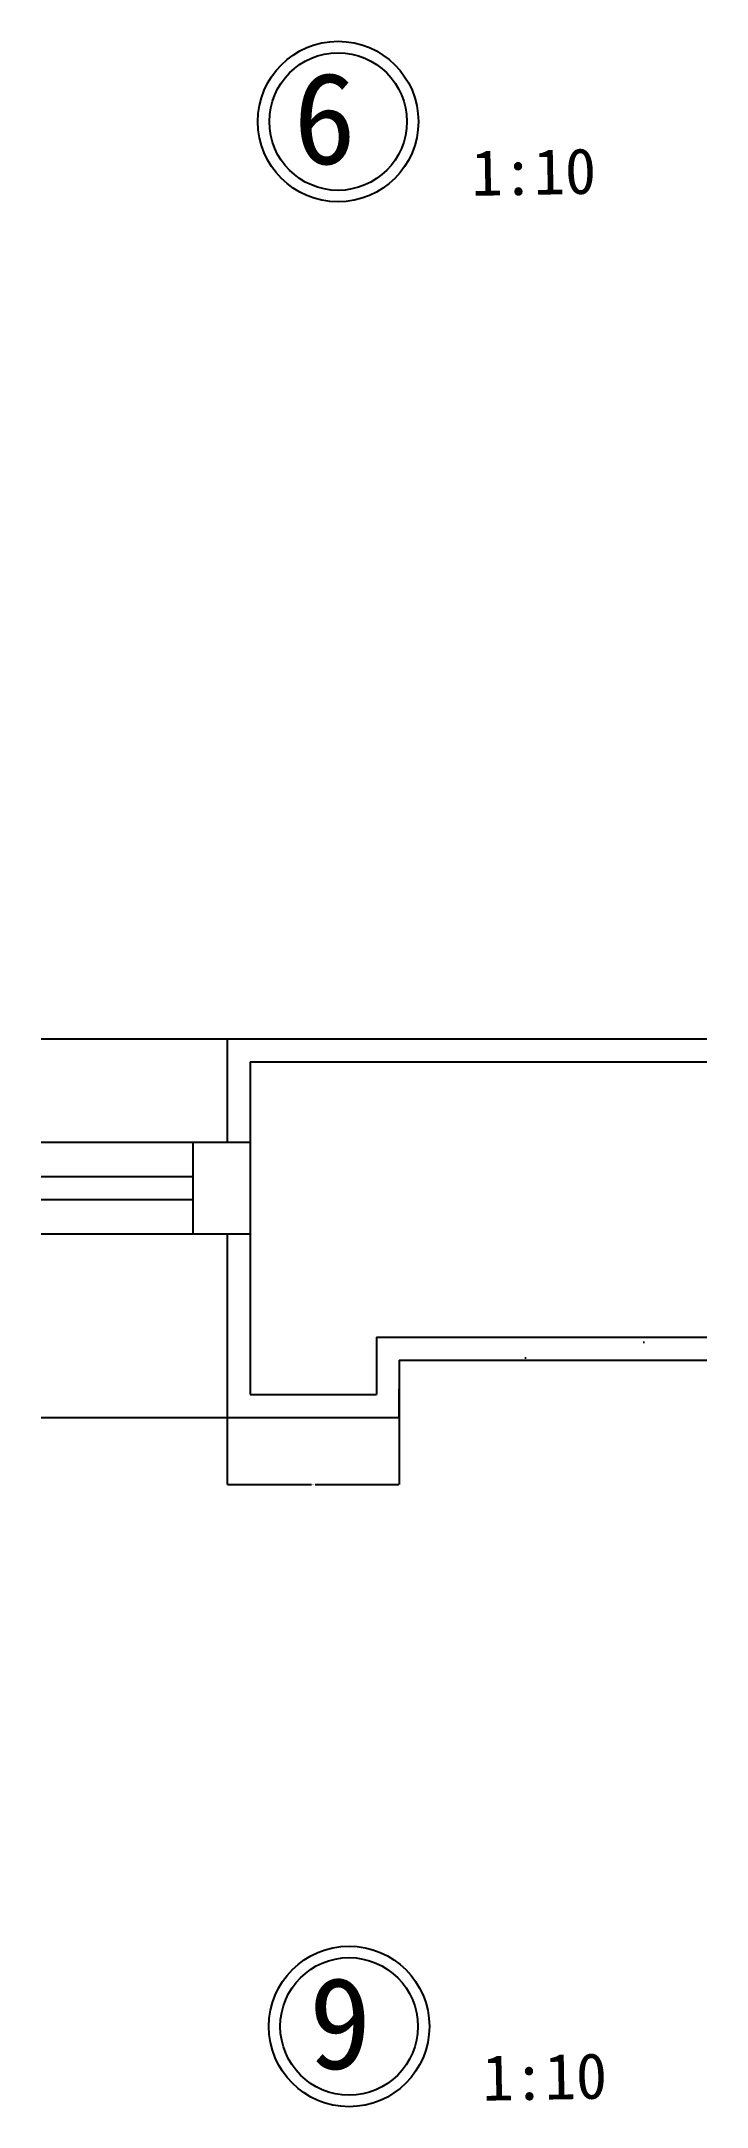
# Model space of a CAD drawing. Header units: metres. Extents: x -2092 to 57740, y -16481 to 10701.
# Drawn here: x 46501 to 47081, y 8155 to 9956 of the extents above; entities that cross this region are included whole.
import ezdxf

# ---------------------------------------------------------------- set-up
doc = ezdxf.new("R2010")
doc.units = ezdxf.units.M
for name, color, linetype in [('2', 2, 'Continuous'), ('D', 4, 'Continuous'), ('DIM2', 3, 'Continuous'), ('E-W', 7, 'Continuous'), ('HZ', 3, 'Continuous')]:
    doc.layers.add(name, color=color, linetype=linetype)
doc.dimstyles.get("Standard").update_dxf_attribs({"dimtxt": 2.5, "dimasz": 2.5, "dimexe": 1.25, "dimexo": 0.625, "dimtad": 1, "dimcen": 2.5, "dimazin": 3, "dimtfac": 1, "dimtmove": 0, "dimatfit": 3})

msp = doc.modelspace()

# ---------------------------------------------------------------- texts
at = {"layer": '2'}
for s, p in [('6', (46720.85, 9849.27)), ('9', (46734.23, 8188.09))]:
    msp.add_text(s, height=80, dxfattribs=at).set_placement(p)
at = {"layer": 'HZ'}
for p in [(46876.31, 9821.55), (46885.88, 8160.38)]:
    msp.add_text('1:10', height=40, rotation=1, dxfattribs=at).set_placement(p)

# ---------------------------------------------------------------- blocks, each defined once
blk = doc.blocks.new('*D216')
for p, q in [((46813.1, 8806.29), (46813.1, 8781.29)), ((46812.85, 8781.29), (46812.6, 8781.29)), ((46813.1, 8756.29), (46813.1, 8781.29)), ((46813.1, 8781.29), (46813.1, 8781.29)), ((46813.35, 8781.29), (46813.6, 8781.29))]:
    blk.add_line(p, q)
at = {"layer": 'Defpoints'}
for p in [(46813.1, 8806.29), (46813.1, 8781.29), (46813.1, 8756.29)]:
    blk.add_point(p, dxfattribs=at)
at = {"layer": 'DIM2', "insert": (46813.1, 8782.415), "char_height": 1, "attachment_point": 5}
blk.add_mtext('0', dxfattribs=at)
blk = doc.blocks.new('*D227')
for p, q in [((46663.1, 8756.29), (46663.1, 8697.78)), ((46813.1, 8756.29), (46813.1, 8697.78)), ((46663.35, 8697.78), (46736.6, 8697.78)), ((46739.6, 8697.78), (46812.85, 8697.78))]:
    blk.add_line(p, q)
at = {"layer": 'Defpoints'}
for p in [(46663.1, 8756.29), (46813.1, 8756.29), (46663.1, 8697.78)]:
    blk.add_point(p, dxfattribs=at)
at = {"layer": 'DIM2', "insert": (46738.1, 8697.78), "char_height": 1, "attachment_point": 5}
blk.add_mtext('100', dxfattribs=at)

# ---------------------------------------------------------------- dimensions: what is measured, and where the dimension line sits
at = {"layer": 'DIM2'}
dim = msp.add_linear_dim(base=(46813.1, 8781.29), p1=(46813.1, 8756.29), p2=(46813.1, 8806.29), dimstyle='Standard', dxfattribs=at)
dim.commit()
dim.dimension.update_dxf_attribs({"geometry": '*D216', "text_midpoint": (46813.1, 8782.415)})
dim = msp.add_linear_dim(base=(46663.1, 8697.78), p1=(46663.1, 8756.29), p2=(46813.1, 8756.29), text='100', dimstyle='Standard', dxfattribs=at)
dim.commit()
dim.dimension.update_dxf_attribs({"geometry": '*D227', "text_midpoint": (46738.1, 8697.78)})

# ---------------------------------------------------------------- hatches: boundary and pattern name
at = {"layer": 'DIM2'}
h = msp.add_hatch(dxfattribs=at)
h.set_pattern_fill('AR-SAND', scale=5)
h.paths.add_polyline_path([(47081.27, 9066.29), (47081.27, 9086.29), (46663.1, 9086.29), (46663.1, 8996.29), (46683.1, 8996.29), (46683.1, 9066.29)])
h.paths.add_polyline_path([(46813.1, 8806.29), (47081.27, 8806.29), (47081.27, 8826.29), (46793.1, 8826.29), (46793.1, 8776.29), (46683.1, 8776.29), (46683.1, 8916.29), (46663.1, 8916.29), (46663.1, 8756.29), (46813.1, 8756.29)])

# ---------------------------------------------------------------- linework, layer by layer
for centre in [(46759.75, 9886.35), (46769.32, 8225.18)]:
    msp.add_circle(centre, 60)
at = {"layer": 'D'}
for centre in [(46759.75, 9886.35), (46769.32, 8225.18)]:
    msp.add_circle(centre, 70, dxfattribs=at)
at = {"layer": 'DIM2'}
for p, q in [((46500.83, 9086.29), (47081.27, 9086.29)), ((46663.1, 9086.29), (46663.1, 8996.29)), ((46500.83, 8996.29), (46633.1, 8996.29)), ((46500.83, 8966.29), (46633.1, 8966.29)), ((46500.83, 8946.29), (46633.1, 8946.29)), ((46500.83, 8916.29), (46633.1, 8916.29)), ((46663.1, 8916.29), (46663.1, 8756.29)), ((46813.1, 8806.29), (47081.27, 8806.29)), ((46813.1, 8806.29), (46813.1, 8756.29)), ((46500.83, 8756.29), (46813.1, 8756.29))]:
    msp.add_line(p, q, dxfattribs=at)
at = {"layer": 'E-W'}
for p, q in [((46683.1, 9066.29), (47081.27, 9066.29)), ((46683.1, 9066.29), (46683.1, 8776.29)), ((46633.1, 8996.29), (46683.1, 8996.29)), ((46633.1, 8996.29), (46633.1, 8916.29)), ((46633.1, 8916.29), (46683.1, 8916.29)), ((46793.1, 8826.29), (47081.27, 8826.29)), ((46793.1, 8826.29), (46793.1, 8776.29)), ((46683.1, 8776.29), (46793.1, 8776.29))]:
    msp.add_line(p, q, dxfattribs=at)

msp.set_redraw_order([(e.dxf.handle, doc.entitydb.next_handle()) for e in msp.query("TEXT MTEXT ATTDEF DIMENSION ARC_DIMENSION")])  # texts and dimensions are drawn at this point

doc.saveas('drawing.dxf')
